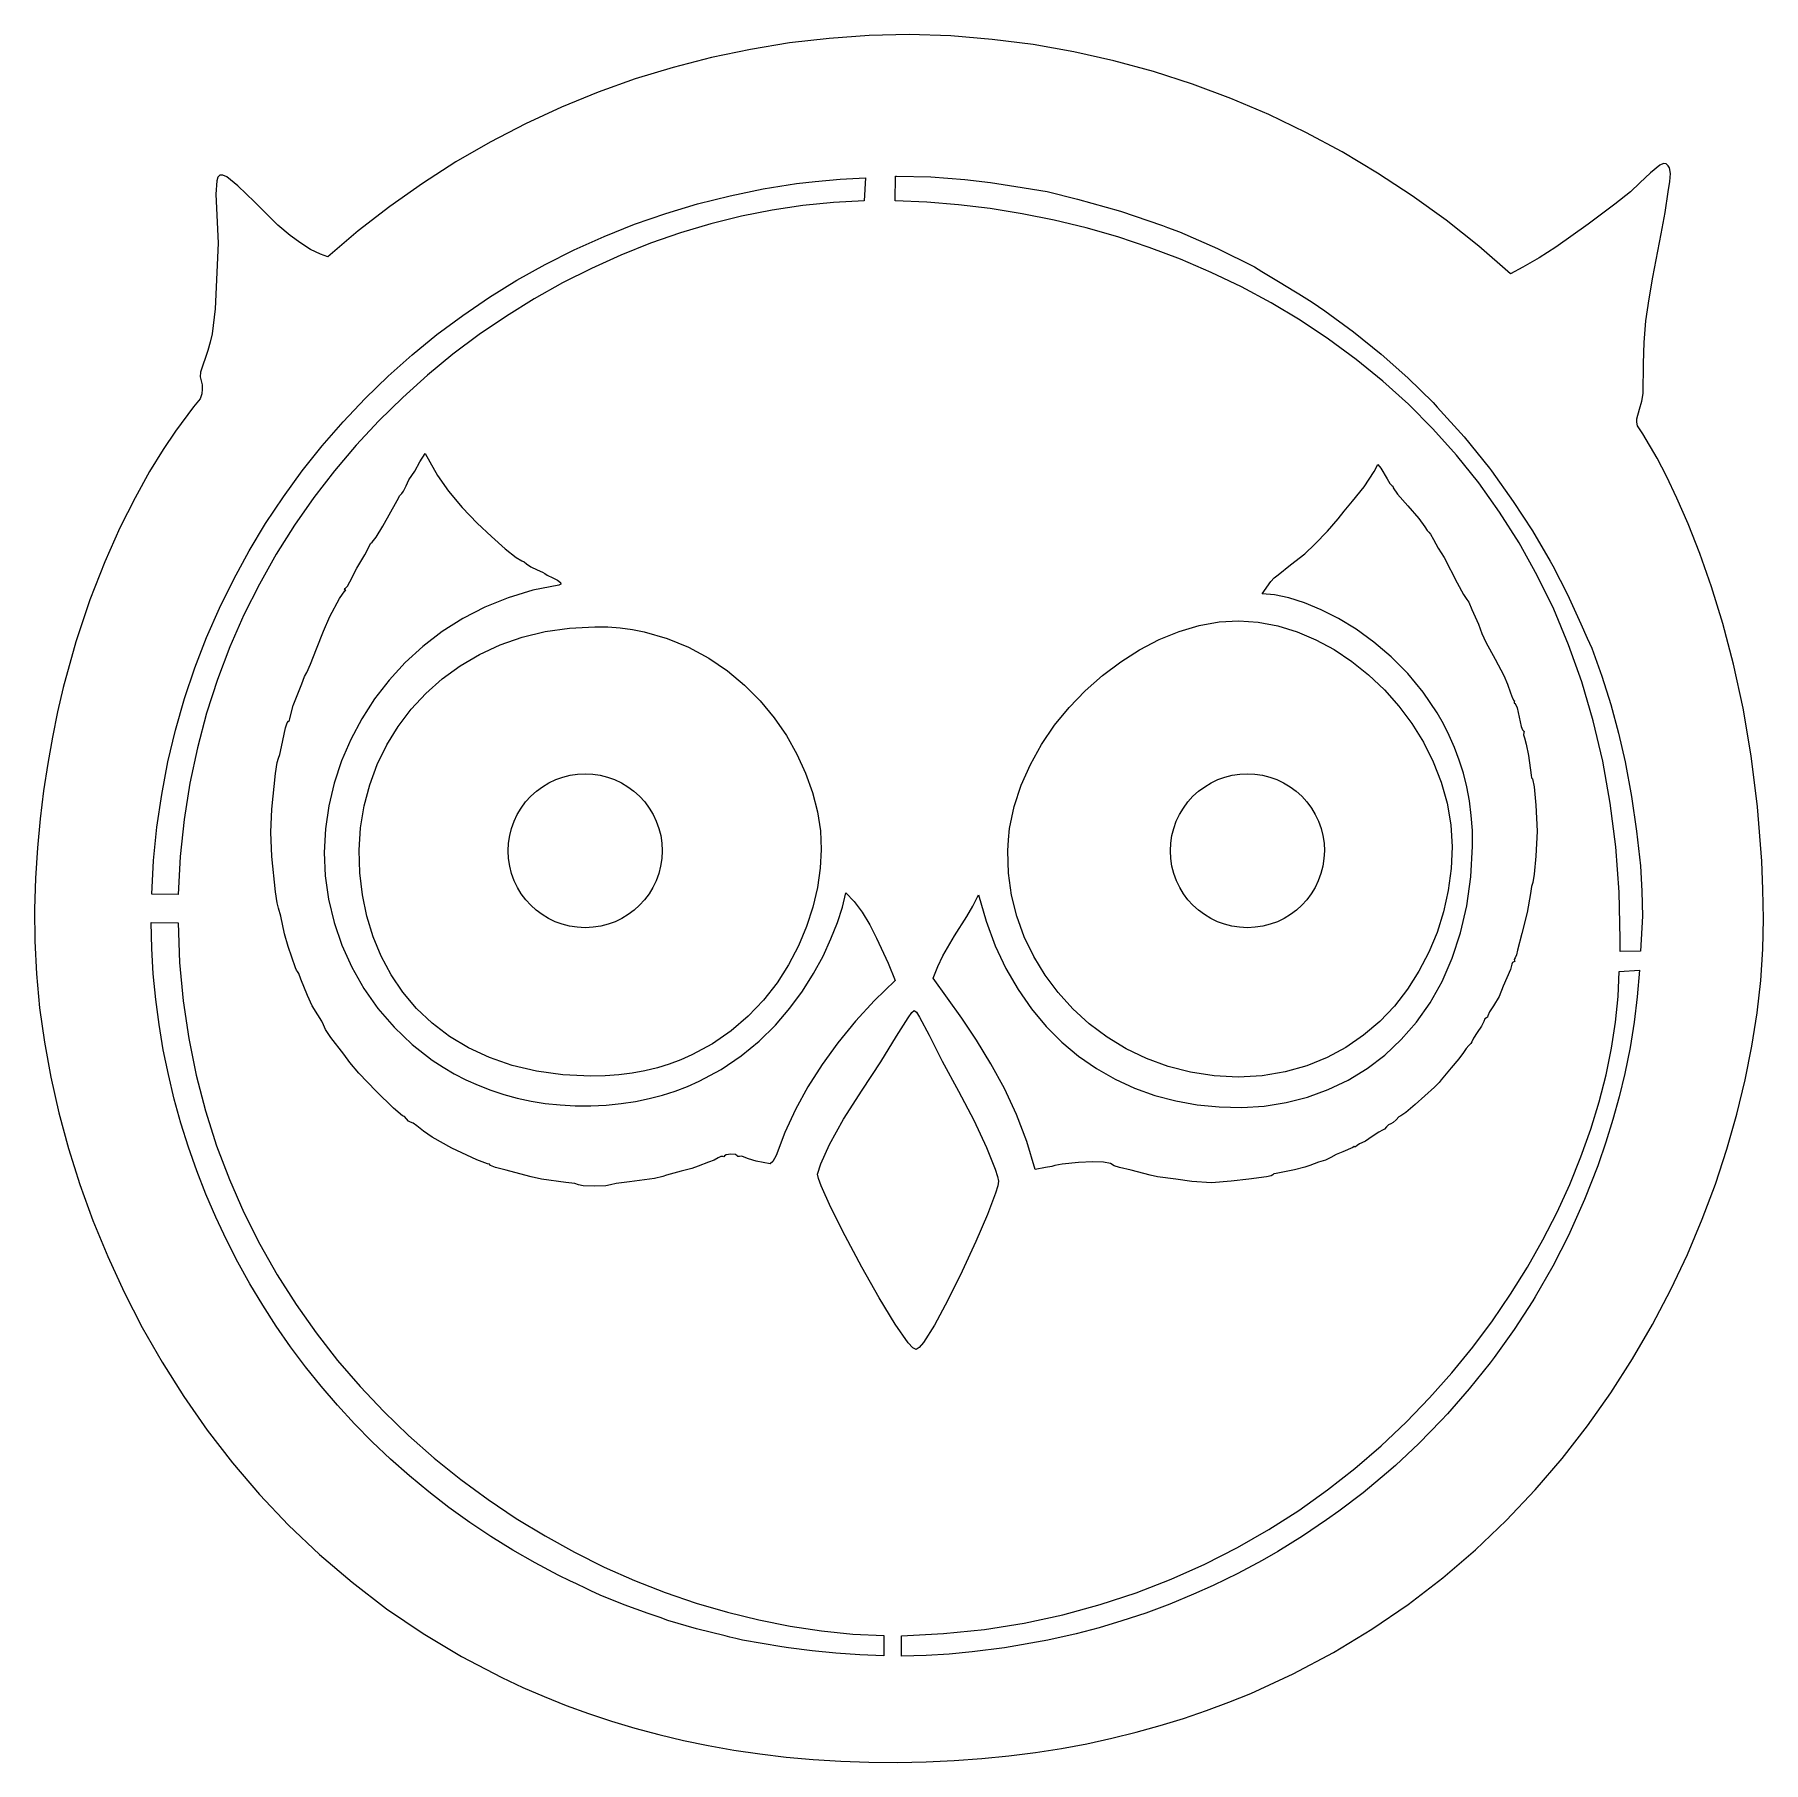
# Model space of a CAD drawing. Extents: x -361 to 19, y -168 to 213.
import ezdxf

# ---------------------------------------------------------------- set-up
doc = ezdxf.new("R2010")
doc.units = 0

msp = doc.modelspace()

# ---------------------------------------------------------------- linework, layer by layer
at = {"layer": 'Layer 1', "color": 4}
for p, q in [((-203.675264, 209.368067), (-212.217684, 207.575062)), ((-195.042931, 210.774051), (-203.675264, 209.368067)), ((-186.333365, 211.788164), (-195.042931, 210.774051)), ((-177.559248, 212.405554), (-186.333365, 211.788164)), ((-168.733258, 212.621371), (-177.559248, 212.405554)), ((-159.575361, 212.308867), (-168.733258, 212.621371)), ((-150.485121, 211.572359), (-159.575361, 212.308867)), ((-141.473499, 210.41761), (-150.485121, 211.572359)), ((-132.551456, 208.850384), (-141.473499, 210.41761)), ((-220.657511, 205.399889), (-228.982065, 202.847396)), ((-212.217684, 207.575062), (-220.657511, 205.399889)), ((-123.729951, 206.876443), (-132.551456, 208.850384)), ((-115.019946, 204.501552), (-123.729951, 206.876443)), ((-228.982065, 202.847396), (-237.178665, 199.922437)), ((-106.432401, 201.731472), (-115.019946, 204.501552)), ((-97.978276, 198.571969), (-106.432401, 201.731472)), ((-237.178665, 199.922437), (-245.234631, 196.629861)), ((-89.668533, 195.028805), (-97.978276, 198.571969)), ((-245.234631, 196.629861), (-253.137282, 192.97452)), ((-81.514132, 191.107743), (-89.668533, 195.028805)), ((-253.137282, 192.97452), (-260.873938, 188.961264)), ((-73.526032, 186.814547), (-81.514132, 191.107743)), ((-260.873938, 188.961264), (-268.43192, 184.594945)), ((-65.715196, 182.15498), (-73.526032, 186.814547)), ((-268.43192, 184.594945), (-275.798545, 179.880413)), ((-3.649713, 183.867181), (-5.733035, 182.189571)), ((-2.824908, 184.238899), (-3.649713, 183.867181)), ((-2.216855, 184.158879), (-2.824908, 184.238899)), ((-1.804688, 183.777772), (-2.216855, 184.158879)), ((-1.522601, 183.308636), (-1.804688, 183.777772)), ((-1.295545, 182.059663), (-1.522601, 183.308636)), ((-321.058219, 180.41636), (-321.221398, 177.528504)), ((-320.783129, 181.244445), (-321.058219, 180.41636)), ((-320.34299, 181.665627), (-320.783129, 181.244445)), ((-319.710765, 181.682649), (-320.34299, 181.665627)), ((-318.859415, 181.298254), (-319.710765, 181.682649)), ((-316.391199, 179.336189), (-318.859415, 181.298254)), ((-312.722044, 175.801382), (-316.391199, 179.336189)), ((-275.798545, 179.880413), (-282.961135, 174.822521)), ((-200.881066, 178.66279), (-193.496621, 179.830123)), ((-193.496621, 179.830123), (-193.493799, 179.830123)), ((-193.493799, 179.830123), (-189.434653, 180.319053)), ((-189.434653, 180.319053), (-183.909794, 180.798566)), ((-183.909794, 180.798566), (-178.371768, 181.092407)), ((-178.371825, 181.092407), (-178.616003, 176.022881)), ((-178.371768, 181.092407), (-178.371825, 181.092407)), ((-171.815069, 176.021777), (-171.747251, 181.48322)), ((-171.747251, 181.48322), (-171.526779, 181.486522)), ((-171.526835, 181.489833), (-163.995753, 181.287634)), ((-171.526779, 181.489824), (-171.526835, 181.489833)), ((-171.526779, 181.486522), (-171.526779, 181.489824)), ((-163.995753, 181.287634), (-156.481963, 180.742387)), ((-156.481963, 180.742387), (-156.479141, 180.742387)), ((-156.479141, 180.742387), (-150.858435, 180.063734)), ((-150.858435, 180.063734), (-145.264674, 179.192919)), ((-145.264674, 179.192919), (-138.407549, 178.109231)), ((-58.092583, 177.134805), (-65.715196, 182.15498)), ((-8.033747, 179.968132), (-10.118772, 178.044946)), ((-5.733035, 182.189571), (-8.033747, 179.968132)), ((-1.818052, 177.992622), (-1.429443, 180.318733)), ((-1.429443, 180.318733), (-1.295545, 182.059663)), ((-321.221398, 177.528504), (-320.756788, 166.749236)), ((-307.635656, 170.715779), (-312.722044, 175.801382)), ((-222.28174, 173.291434), (-215.280594, 175.385763)), ((-215.280594, 175.385763), (-208.144713, 177.178776)), ((-208.144713, 177.178776), (-200.881066, 178.66279)), ((-192.125519, 175.013581), (-198.887166, 174.002142)), ((-185.363617, 175.689008), (-192.125519, 175.013581)), ((-178.616003, 176.022881), (-185.363617, 175.689008)), ((-164.898915, 175.738383), (-171.815069, 176.021777)), ((-157.927253, 175.177137), (-164.898915, 175.738383)), ((-150.918103, 174.334902), (-157.927253, 175.177137)), ((-138.407549, 178.109231), (-131.698704, 176.408732)), ((-131.698704, 176.408732), (-122.29459, 173.779104)), ((-50.669154, 171.759786), (-58.092583, 177.134805)), ((-13.553228, 175.318609), (-19.41469, 170.884378)), ((-10.118772, 178.044946), (-13.553228, 175.318609)), ((-2.488794, 173.456812), (-1.818052, 177.992622)), ((-282.961135, 174.822521), (-289.907009, 169.426117)), ((-229.141181, 170.90347), (-222.28174, 173.291434)), ((-205.634015, 172.660236), (-212.351523, 170.993405)), ((-198.887166, 174.002142), (-205.634015, 172.660236)), ((-143.889485, 173.208542), (-150.918103, 174.334902)), ((-136.859421, 171.794921), (-143.889485, 173.208542)), ((-129.845931, 170.090904), (-136.859421, 171.794921)), ((-122.29459, 173.779104), (-113.064869, 170.598372)), ((-43.455869, 166.035686), (-50.669154, 171.759786)), ((-3.328209, 168.804343), (-2.488794, 173.456812)), ((-304.911903, 168.445931), (-307.635656, 170.715779)), ((-302.562112, 166.708266), (-304.911903, 168.445931)), ((-289.907009, 169.426117), (-296.623486, 163.696055)), ((-242.407072, 165.277366), (-235.851948, 168.229553)), ((-235.851948, 168.229553), (-229.141181, 170.90347)), ((-219.025148, 169.007193), (-225.640345, 166.707143)), ((-212.351523, 170.993405), (-219.025148, 169.007193)), ((-122.867035, 168.093354), (-129.845931, 170.090904)), ((-115.940755, 165.799135), (-122.867035, 168.093354)), ((-113.064869, 170.598372), (-111.955848, 170.196535)), ((-111.955848, 170.196535), (-109.287409, 169.229704)), ((-109.287409, 169.229704), (-100.922162, 165.587639)), ((-19.41469, 170.884378), (-26.538769, 165.879336)), ((-5.177184, 159.277139), (-3.328209, 168.804343)), ((-320.756788, 166.749236), (-321.402258, 152.278179)), ((-300.392925, 165.371286), (-302.562112, 166.708266)), ((-298.210986, 164.303493), (-300.392925, 165.371286)), ((-296.623486, 163.696055), (-298.210986, 164.303493)), ((-248.799585, 162.05459), (-242.407072, 165.277366)), ((-232.182573, 164.098798), (-238.637289, 161.187702)), ((-225.640345, 166.707143), (-232.182573, 164.098798)), ((-109.085111, 163.205112), (-115.940755, 165.799135)), ((-100.922162, 165.587639), (-92.774107, 161.488986)), ((-36.46369, 159.968269), (-43.455869, 166.035686)), ((-30.210417, 163.518099), (-33.761073, 161.440566)), ((-26.538769, 165.879336), (-30.210417, 163.518099)), ((-255.022516, 158.568907), (-248.799585, 162.05459)), ((-238.637289, 161.187702), (-244.989949, 157.979398)), ((-102.318124, 160.308147), (-109.085111, 163.205112)), ((-95.657814, 157.105106), (-102.318124, 160.308147)), ((-92.774107, 161.488986), (-91.155167, 160.503416)), ((-91.155167, 160.503416), (-87.136803, 158.057672)), ((-33.761073, 161.440566), (-36.46369, 159.968269)), ((-261.068897, 154.827999), (-255.022516, 158.568907)), ((-244.989949, 157.979398), (-251.226011, 154.47943)), ((-89.122202, 153.592852), (-95.657814, 157.105106)), ((-87.136803, 158.057672), (-84.140957, 156.234251)), ((-84.140957, 156.234251), (-83.029171, 155.557911)), ((-6.018808, 154.466257), (-5.177184, 159.277139)), ((-321.402258, 152.278179), (-322.042353, 146.768008)), ((-266.931759, 150.839548), (-261.068897, 154.827999)), ((-251.226011, 154.47943), (-257.330931, 150.69334)), ((-82.72931, 149.768249), (-89.122202, 153.592852)), ((-83.029171, 155.557911), (-80.083477, 153.764807)), ((-80.083477, 153.764807), (-77.357718, 151.880203)), ((-6.693233, 149.666423), (-6.018808, 154.466257)), ((-272.604133, 146.611236), (-266.931759, 150.839548)), ((-257.330931, 150.69334), (-263.290167, 146.626673)), ((-76.497157, 145.628162), (-82.72931, 149.768249)), ((-77.357718, 151.880203), (-71.023658, 147.256847)), ((-7.11649, 144.909564), (-6.693233, 149.666423)), ((-322.454977, 144.915595), (-323.025601, 143.121942)), ((-322.042353, 146.768008), (-322.454977, 144.915595)), ((-278.079049, 142.150744), (-272.604133, 146.611236)), ((-263.290167, 146.626673), (-269.089176, 142.28497)), ((-70.443764, 141.169453), (-76.497157, 145.628162)), ((-71.023658, 147.256847), (-64.923458, 142.34043)), ((-7.204612, 140.227606), (-7.11649, 144.909564)), ((-323.025601, 143.121942), (-324.615986, 138.321626)), ((-283.349538, 137.465756), (-278.079049, 142.150744)), ((-269.089176, 142.28497), (-274.713415, 137.673777)), ((-64.587152, 136.388987), (-70.443764, 141.169453)), ((-64.923458, 142.34043), (-59.067416, 137.13967)), ((-324.615986, 138.321626), (-324.688007, 137.340674)), ((-324.688007, 137.340674), (-324.464821, 136.437362)), ((-288.408632, 132.563952), (-283.349538, 137.465756)), ((-274.713415, 137.673777), (-280.14834, 132.798635)), ((-59.067416, 137.13967), (-53.465829, 131.66329)), ((-7.324366, 133.656912), (-7.204612, 140.227606)), ((-324.356367, 133.620121), (-324.654982, 132.518226)), ((-324.464821, 136.437362), (-324.272597, 135.546573)), ((-324.232676, 134.618531), (-324.356367, 133.620121)), ((-324.272597, 135.546573), (-324.232676, 134.618531)), ((-58.945342, 131.283629), (-64.587152, 136.388987)), ((-7.589644, 131.935685), (-7.324366, 133.656912)), ((-326.161523, 130.724037), (-330.145762, 125.364275)), ((-324.654982, 132.518226), (-326.161523, 130.724037)), ((-293.249361, 127.453015), (-288.408632, 132.563952)), ((-280.14834, 132.798635), (-285.37941, 127.665089)), ((-53.536355, 125.850241), (-58.945342, 131.283629)), ((-53.465829, 131.66329), (-52.588287, 130.671646)), ((-52.588287, 130.671646), (-46.665212, 124.092686)), ((-8.678789, 128.120513), (-8.081618, 130.236262)), ((-8.081618, 130.236262), (-7.589644, 131.935685)), ((-297.864755, 122.140627), (-293.249361, 127.453015)), ((-285.37941, 127.665089), (-290.392081, 122.278681)), ((-48.37821, 120.085689), (-53.536355, 125.850241)), ((-8.717328, 127.336677), (-8.678789, 128.120513)), ((-8.543531, 126.56187), (-8.717328, 127.336677)), ((-7.367566, 124.760589), (-8.543531, 126.56187)), ((-330.145762, 125.364275), (-332.816057, 121.357995)), ((-302.247847, 116.634469), (-297.864755, 122.140627)), ((-290.392081, 122.278681), (-295.17181, 116.644956)), ((-46.665212, 124.092686), (-41.109801, 117.204905)), ((-4.264474, 119.417316), (-7.367566, 124.760589)), ((-332.816057, 121.357995), (-335.804624, 116.473152)), ((-277.475936, 116.58204), (-276.389737, 118.638872)), ((-276.389737, 118.638872), (-275.171309, 120.472502)), ((-275.171309, 120.472502), (-275.171281, 120.472502)), ((-275.171281, 120.472502), (-274.200041, 118.594511)), ((-274.200041, 118.594511), (-272.497986, 115.630702)), ((-66.496621, 116.518597), (-65.66209, 118.034412)), ((-65.66209, 118.034412), (-65.660961, 118.035598)), ((-65.66209, 118.034412), (-65.66209, 118.034412)), ((-65.660961, 118.035598), (-65.016055, 117.22531)), ((-43.48893, 113.986835), (-48.37821, 120.085689)), ((-2.189382, 115.445823), (-4.264474, 119.417316)), ((-335.804624, 116.473152), (-339.011079, 110.71402)), ((-306.391667, 110.942224), (-302.247847, 116.634469)), ((-295.17181, 116.644956), (-299.704054, 110.769456)), ((-279.412912, 113.328752), (-278.777121, 114.697332)), ((-278.777121, 114.697332), (-278.13024, 115.635044)), ((-278.13024, 115.635044), (-277.475936, 116.58204)), ((-272.497986, 115.630702), (-270.038474, 112.202992)), ((-68.693545, 113.108657), (-66.496621, 116.518597)), ((-65.016055, 117.22531), (-63.640222, 114.916252)), ((-63.640222, 114.916252), (-63.031663, 113.857365)), ((-41.109801, 117.204905), (-40.697475, 116.632728)), ((-40.697475, 116.632728), (-35.866084, 109.925547)), ((0.128541, 110.622903), (-2.189382, 115.445823)), ((-339.011079, 110.71402), (-342.335037, 104.084877)), ((-310.289245, 105.071573), (-306.391667, 110.942224)), ((-299.704054, 110.769456), (-303.97427, 104.657724)), ((-281.354846, 110.153752), (-280.749706, 111.212639)), ((-280.749706, 111.212639), (-280.329598, 111.653058)), ((-280.329598, 111.653058), (-279.941274, 112.145295)), ((-279.941274, 112.145295), (-279.412912, 113.328752)), ((-270.038474, 112.202992), (-267.051398, 108.607806)), ((-71.260758, 109.962434), (-68.693545, 113.108657)), ((-63.031663, 113.857365), (-62.595125, 113.416946)), ((-62.595125, 113.416946), (-62.373545, 113.270674)), ((-62.373545, 113.270674), (-62.281463, 112.919191)), ((-62.281463, 112.919191), (-61.338418, 111.548184)), ((-61.338418, 111.548184), (-59.071185, 108.950441)), ((-38.886534, 107.550544), (-43.48893, 113.986835)), ((2.609645, 104.959911), (0.128541, 110.622903)), ((-284.516732, 104.448831), (-281.354846, 110.153752)), ((-267.051398, 108.607806), (-263.766653, 105.14157)), ((-74.359641, 106.08772), (-73.037347, 107.800019)), ((-73.037347, 107.800019), (-71.260758, 109.962434)), ((-59.071185, 108.950441), (-56.639845, 106.162202)), ((-34.589043, 100.773681), (-38.886534, 107.550544)), ((-35.866084, 109.925547), (-31.6718, 103.440292)), ((-342.335037, 104.084877), (-345.676114, 96.589998)), ((-313.933613, 99.030199), (-310.289245, 105.071573)), ((-303.97427, 104.657724), (-307.967916, 98.315305)), ((-286.010978, 102.085311), (-284.516732, 104.448831)), ((-263.766653, 105.14157), (-260.63962, 102.184762)), ((-79.492221, 100.542159), (-76.773169, 103.385456)), ((-76.773169, 103.385456), (-74.359641, 106.08772)), ((-56.639845, 106.162202), (-55.301995, 104.332919)), ((-55.301995, 104.332919), (-54.831798, 103.523181)), ((-54.831798, 103.523181), (-54.486739, 103.186391)), ((-54.486739, 103.186391), (-54.070518, 102.694153)), ((-54.070518, 102.694153), (-53.429507, 101.510696)), ((-31.6718, 103.440292), (-27.791312, 96.765299)), ((5.174278, 98.468205), (2.609645, 104.959911)), ((-317.317801, 92.825783), (-313.933613, 99.030199)), ((-288.448976, 98.189618), (-287.353728, 100.28921)), ((-287.353728, 100.28921), (-287.219005, 100.649326)), ((-287.219005, 100.649326), (-286.895117, 100.963891)), ((-286.895117, 100.963891), (-286.010978, 102.085311)), ((-260.63962, 102.184762), (-257.608977, 99.514204)), ((-257.608977, 99.514204), (-255.207158, 97.581034)), ((-81.73109, 98.40676), (-79.492221, 100.542159)), ((-53.429507, 101.510696), (-52.367307, 99.65421)), ((-52.367307, 99.65421), (-51.071036, 97.549768)), ((-30.614478, 93.653108), (-34.589043, 100.773681)), ((-345.676114, 96.589998), (-348.933925, 88.233661)), ((-307.967916, 98.315305), (-311.670448, 91.74774)), ((-291.779424, 92.25028), (-290.2296, 95.218531)), ((-290.2296, 95.218531), (-288.448976, 98.189618)), ((-255.207158, 97.581034), (-253.966599, 96.836391)), ((-253.966599, 96.836391), (-253.461629, 96.644014)), ((-253.461629, 96.644014), (-252.882894, 96.181551)), ((-252.882894, 96.181551), (-251.945203, 95.53469)), ((-251.945203, 95.53469), (-250.576602, 94.898879)), ((-87.586665, 93.777102), (-84.856503, 95.937316)), ((-84.856503, 95.937316), (-81.73109, 98.40676)), ((-51.071036, 97.549768), (-48.185253, 91.985696)), ((-27.791312, 96.765299), (-27.202089, 95.744981)), ((-27.202089, 95.744981), (-23.980504, 89.430626)), ((7.742791, 91.159141), (5.174278, 98.468205)), ((-320.434841, 86.466007), (-317.317801, 92.825783)), ((-311.670448, 91.74774), (-315.067323, 84.960575)), ((-292.772733, 90.755941), (-292.315448, 91.301921)), ((-292.315448, 91.301921), (-291.779424, 92.25028)), ((-245.814102, 91.525985), (-251.499299, 90.366111)), ((-250.576602, 94.898879), (-249.393146, 94.388484)), ((-249.393146, 94.388484), (-248.900908, 94.043379)), ((-248.900908, 94.043379), (-248.382765, 93.68212)), ((-248.382765, 93.68212), (-247.137019, 93.132224)), ((-247.137019, 93.132224), (-246.09942, 92.623094)), ((-246.09942, 92.623094), (-245.471467, 92.110887)), ((-245.345561, 91.707788), (-245.814102, 91.525985)), ((-245.471467, 92.110887), (-245.345561, 91.707788)), ((-91.11591, 89.573233), (-89.194178, 92.335483)), ((-89.194178, 92.335483), (-88.444215, 93.094712)), ((-88.444215, 93.094712), (-87.586665, 93.777102)), ((-48.185253, 91.985696), (-46.824283, 89.431913)), ((-26.98086, 86.18569), (-30.614478, 93.653108)), ((-348.933925, 88.233661), (-352.008087, 79.02014)), ((-296.194198, 84.595002), (-294.043058, 88.526428)), ((-294.043058, 88.526428), (-292.837306, 90.216304)), ((-292.953108, 90.569826), (-292.772733, 90.755941)), ((-292.821783, 90.486391), (-292.953108, 90.569826)), ((-292.837306, 90.216304), (-292.659587, 90.409937)), ((-292.659587, 90.409937), (-292.821783, 90.486391)), ((-256.92087, 88.730133), (-262.064992, 86.648191)), ((-251.499299, 90.366111), (-256.92087, 88.730133)), ((-88.384896, 89.342469), (-91.11591, 89.573233)), ((-85.262227, 88.686758), (-88.384896, 89.342469)), ((-81.827218, 87.604644), (-85.262227, 88.686758)), ((-78.159185, 86.094671), (-81.827218, 87.604644)), ((-46.824283, 89.431913), (-46.113234, 88.369724)), ((-46.113234, 88.369724), (-45.683904, 87.722049)), ((-45.683904, 87.722049), (-45.000319, 86.164863)), ((-23.980504, 89.430626), (-21.038383, 82.983259)), ((10.235533, 83.044075), (7.742791, 91.159141)), ((-323.277763, 79.958554), (-320.434841, 86.466007)), ((-315.067323, 84.960575), (-318.143999, 77.959351)), ((-297.591066, 81.382277), (-296.194198, 84.595002)), ((-266.917846, 84.150424), (-271.465609, 81.266973)), ((-262.064992, 86.648191), (-266.917846, 84.150424)), ((-100.593065, 83.410642), (-96.261781, 83.670273)), ((-96.261781, 83.670273), (-91.967928, 83.377146)), ((-74.337445, 84.155384), (-78.159185, 86.094671)), ((-70.441314, 81.785328), (-74.337445, 84.155384)), ((-45.000319, 86.164863), (-43.537392, 82.901669)), ((-23.706209, 78.368291), (-26.98086, 86.18569)), ((-325.839598, 73.311104), (-323.277763, 79.958554)), ((-299.077715, 77.498834), (-297.591066, 81.382277)), ((-271.465609, 81.266973), (-275.694463, 78.027978)), ((-258.705958, 78.333516), (-253.876087, 80.02487)), ((-253.876087, 80.02487), (-248.780553, 81.276269)), ((-248.780553, 81.276269), (-243.436458, 82.061791)), ((-243.436458, 82.061791), (-237.860911, 82.355512)), ((-237.860911, 82.355512), (-235.049707, 82.294641)), ((-235.049707, 82.294641), (-232.302784, 82.076975)), ((-232.302784, 82.076975), (-229.621813, 81.708702)), ((-229.621813, 81.708702), (-227.008467, 81.196012)), ((-227.008467, 81.196012), (-221.991337, 79.762132)), ((-113.76293, 79.513365), (-109.389524, 81.299115)), ((-109.389524, 81.299115), (-104.984274, 82.609232)), ((-104.984274, 82.609232), (-100.593065, 83.410642)), ((-91.967928, 83.377146), (-87.683079, 82.563149)), ((-87.683079, 82.563149), (-83.444216, 81.259511)), ((-83.444216, 81.259511), (-79.288321, 79.497458)), ((-66.550107, 78.983046), (-70.441314, 81.785328)), ((-43.537392, 82.901669), (-42.773228, 80.86841)), ((-42.773228, 80.86841), (-41.879834, 78.929854)), ((-21.038383, 82.983259), (-19.609633, 79.814862)), ((12.572854, 74.134365), (10.235533, 83.044075)), ((-352.008087, 79.02014), (-354.798214, 68.953714)), ((-318.143999, 77.959351), (-320.885933, 70.749612)), ((-300.389163, 74.088656), (-299.077715, 77.498834)), ((-275.694463, 78.027978), (-279.590584, 74.463577)), ((-267.500285, 73.73464), (-263.253059, 76.228132)), ((-263.253059, 76.228132), (-258.705958, 78.333516)), ((-221.991337, 79.762132), (-217.26477, 77.824846)), ((-217.26477, 77.824846), (-212.842143, 75.433665)), ((-122.230678, 74.647256), (-118.05861, 77.285054)), ((-118.05861, 77.285054), (-113.76293, 79.513365)), ((-79.288321, 79.497458), (-75.252375, 77.308218)), ((-75.252375, 77.308218), (-71.373361, 74.723018)), ((-62.74314, 75.747084), (-66.550107, 78.983046)), ((-41.879834, 78.929854), (-39.89754, 75.232074)), ((-20.808547, 70.197775), (-23.706209, 78.368291)), ((-19.609633, 79.814862), (-18.630689, 77.63811)), ((-18.630689, 77.63811), (-16.418633, 71.492874)), ((-328.113377, 66.531341), (-325.839598, 73.311104)), ((-301.759274, 71.37973), (-301.260425, 72.295728)), ((-301.260425, 72.295728), (-300.389163, 74.088656)), ((-279.590584, 74.463577), (-283.140154, 70.603912)), ((-271.430531, 70.878963), (-267.500285, 73.73464)), ((-212.842143, 75.433665), (-208.736833, 72.638098)), ((-208.736833, 72.638098), (-204.962215, 69.487656)), ((-126.233252, 71.633042), (-122.230678, 74.647256)), ((-71.373361, 74.723018), (-67.688259, 71.773085)), ((-59.09973, 72.075986), (-62.74314, 75.747084)), ((-39.89754, 75.232074), (-37.974868, 71.598778)), ((14.675103, 64.441366), (12.572854, 74.134365)), ((-354.798214, 68.953714), (-356.055395, 63.601997)), ((-320.885933, 70.749612), (-323.278582, 63.336903)), ((-303.200703, 67.555834), (-302.341901, 69.794336)), ((-302.341901, 69.794336), (-301.759274, 71.37973)), ((-283.140154, 70.603912), (-286.329349, 66.479122)), ((-275.026691, 67.687026), (-271.430531, 70.878963)), ((-204.962215, 69.487656), (-201.531668, 66.031849)), ((-130.020448, 68.275487), (-126.233252, 71.633042)), ((-67.688259, 71.773085), (-64.234053, 68.489648)), ((-64.234053, 68.489648), (-61.047723, 64.903933)), ((-55.699192, 67.968296), (-59.09973, 72.075986)), ((-37.974868, 71.598778), (-37.156001, 69.740828)), ((-37.156001, 69.740828), (-36.496173, 67.820417)), ((-18.305893, 61.671006), (-20.808547, 70.197775)), ((-16.418633, 71.492874), (-14.457116, 65.267103)), ((-330.092131, 59.626946), (-328.113377, 66.531341)), ((-304.992701, 62.129124), (-304.212442, 65.004086)), ((-304.212442, 65.004086), (-303.200703, 67.555834)), ((-286.329349, 66.479122), (-289.144351, 62.119346)), ((-278.271661, 64.18475), (-275.026691, 67.687026)), ((-201.531668, 66.031849), (-198.458567, 62.320187)), ((-133.546382, 64.607663), (-130.020448, 68.275487)), ((-61.047723, 64.903933), (-58.166252, 61.047168)), ((-52.620843, 63.422559), (-55.699192, 67.968296)), ((-36.496173, 67.820417), (-36.073994, 66.636961)), ((-36.073994, 66.636961), (-35.725029, 66.144723)), ((-35.725029, 66.144723), (-35.579745, 66.041094)), ((-35.646741, 65.791945), (-35.702519, 65.542796)), ((-35.702519, 65.542796), (-35.530437, 65.439167)), ((-35.579745, 66.041094), (-35.646741, 65.791945)), ((-35.530437, 65.439167), (-35.299441, 65.195984)), ((-35.299441, 65.195984), (-35.044609, 64.540794)), ((-14.457116, 65.267103), (-12.748351, 58.96834)), ((-356.055395, 63.601997), (-357.203924, 58.038657)), ((-323.278582, 63.336903), (-325.307402, 55.726765)), ((-305.905214, 60.096147), (-305.553271, 61.186576)), ((-305.553271, 61.186576), (-305.27879, 61.558612)), ((-305.27879, 61.558612), (-305.076744, 61.726054)), ((-305.076744, 61.726054), (-304.992701, 62.129124)), ((-289.144351, 62.119346), (-291.571337, 57.554726)), ((-281.148335, 60.398061), (-278.271661, 64.18475)), ((-198.458567, 62.320187), (-195.756289, 58.402181)), ((-136.765169, 60.662643), (-133.546382, 64.607663)), ((-58.166252, 61.047168), (-55.626621, 56.950581)), ((-51.227275, 60.984969), (-52.620843, 63.422559)), ((-49.943998, 58.43732), (-51.227275, 60.984969)), ((-35.044609, 64.540794), (-34.601644, 62.440556)), ((-34.601644, 62.440556), (-34.149485, 60.368925)), ((-16.216268, 52.784847), (-18.305893, 61.671006)), ((16.462631, 53.976437), (14.675103, 64.441366)), ((-357.203924, 58.038657), (-358.231251, 52.264229)), ((-331.76889, 52.605601), (-330.092131, 59.626946)), ((-306.800137, 55.914167), (-305.905214, 60.096147)), ((-291.571337, 57.554726), (-293.596487, 52.815399)), ((-283.639607, 56.35288), (-281.148335, 60.398061)), ((-195.756289, 58.402181), (-193.438211, 54.32734)), ((-139.630927, 56.4735), (-136.765169, 60.662643)), ((-48.780927, 55.779432), (-49.943998, 58.43732)), ((-34.149485, 60.368925), (-33.883114, 59.695856)), ((-33.883114, 59.695856), (-33.646378, 59.441945)), ((-33.646378, 59.441945), (-33.480495, 59.328181)), ((-33.551043, 59.05499), (-33.609075, 58.558815)), ((-33.609075, 58.558815), (-33.413234, 57.908462)), ((-33.480495, 59.328181), (-33.551043, 59.05499)), ((-33.413234, 57.908462), (-33.016947, 56.485005)), ((-12.748351, 58.96834), (-11.294548, 52.604124)), ((-325.307402, 55.726765), (-326.957851, 47.924742)), ((-307.745929, 52.4714), (-307.459944, 53.444723)), ((-307.459944, 53.444723), (-307.168183, 54.242893)), ((-307.168183, 54.242893), (-306.800137, 55.914167)), ((-285.728373, 52.075131), (-283.639607, 56.35288)), ((-193.438211, 54.32734), (-191.51771, 50.145176)), ((-142.097771, 52.073306), (-139.630927, 56.4735)), ((-55.626621, 56.950581), (-53.465813, 52.645398)), ((-47.747974, 53.011123), (-48.780927, 55.779432)), ((-33.016947, 56.485005), (-32.529907, 54.024199)), ((-32.529907, 54.024199), (-31.942574, 49.67827)), ((17.855785, 42.750933), (16.462631, 53.976437)), ((-358.231251, 52.264229), (-359.12483, 46.279246)), ((-333.136687, 45.474988), (-331.76889, 52.605601)), ((-308.918441, 42.232457), (-308.108865, 50.089654)), ((-308.108865, 50.089654), (-307.745929, 52.4714)), ((-293.596487, 52.815399), (-295.20598, 47.931507)), ((-287.397528, 47.590738), (-285.728373, 52.075131)), ((-244.934827, 49.266068), (-243.328975, 49.669639)), ((-243.328975, 49.669639), (-241.683671, 49.915154)), ((-241.683671, 49.915154), (-240.010019, 49.998014)), ((-240.010019, 49.998014), (-238.336367, 49.915154)), ((-238.336367, 49.915154), (-236.691063, 49.669639)), ((-236.691063, 49.669639), (-235.08521, 49.266068)), ((-191.51771, 50.145176), (-190.008161, 45.905197)), ((-144.119818, 47.495136), (-142.097771, 52.073306)), ((-99.283458, 49.266068), (-97.677605, 49.669639)), ((-97.677605, 49.669639), (-96.032301, 49.915154)), ((-96.032301, 49.915154), (-94.358649, 49.998014)), ((-94.358649, 49.998014), (-92.684997, 49.915154)), ((-92.684997, 49.915154), (-91.039693, 49.669639)), ((-91.039693, 49.669639), (-89.433841, 49.266068)), ((-53.465813, 52.645398), (-51.720808, 48.162847)), ((-46.855056, 50.13221), (-47.747974, 53.011123)), ((-46.112087, 47.142512), (-46.855056, 50.13221)), ((-31.942574, 49.67827), (-31.854514, 49.099361)), ((-14.557694, 43.536164), (-16.216268, 52.784847)), ((-11.294548, 52.604124), (-9.854167, 45.010734)), ((-359.12483, 46.279246), (-359.872113, 40.084245)), ((-326.957851, 47.924742), (-328.215386, 39.936378)), ((-295.20598, 47.931507), (-296.385995, 42.933189)), ((-288.629965, 42.925624), (-287.397528, 47.590738)), ((-251.983693, 45.038356), (-250.741652, 46.163215)), ((-250.741652, 46.163215), (-249.404641, 47.153015)), ((-249.404641, 47.153015), (-247.983764, 48.003157)), ((-247.983764, 48.003157), (-246.490125, 48.709041)), ((-246.490125, 48.709041), (-244.934827, 49.266068)), ((-235.08521, 49.266068), (-233.529913, 48.709041)), ((-233.529913, 48.709041), (-232.036274, 48.003157)), ((-232.036274, 48.003157), (-230.615397, 47.153015)), ((-230.615397, 47.153015), (-229.278386, 46.163215)), ((-229.278386, 46.163215), (-228.036344, 45.038356)), ((-190.008161, 45.905197), (-188.922942, 41.656916)), ((-145.651184, 42.772061), (-144.119818, 47.495136)), ((-106.332324, 45.038356), (-105.090282, 46.163215)), ((-105.090282, 46.163215), (-103.753271, 47.153015)), ((-103.753271, 47.153015), (-102.332394, 48.003157)), ((-102.332394, 48.003157), (-100.838755, 48.709041)), ((-100.838755, 48.709041), (-99.283458, 49.266068)), ((-89.433841, 49.266068), (-87.878543, 48.709041)), ((-87.878543, 48.709041), (-86.384904, 48.003157)), ((-86.384904, 48.003157), (-84.964027, 47.153015)), ((-84.964027, 47.153015), (-83.627016, 46.163215)), ((-83.627016, 46.163215), (-82.384974, 45.038356)), ((-51.720808, 48.162847), (-50.428589, 43.534156)), ((-45.52898, 44.041846), (-46.112087, 47.142512)), ((-31.854514, 49.099361), (-31.642713, 48.858612)), ((-31.642713, 48.858612), (-31.302773, 47.154695)), ((-31.302773, 47.154695), (-30.906847, 43.058183)), ((-334.18855, 38.242789), (-333.136687, 45.474988)), ((-309.168151, 37.125304), (-308.918441, 42.232457)), ((-296.385995, 42.933189), (-297.12271, 37.850585)), ((-289.408579, 38.105711), (-288.629965, 42.925624)), ((-254.948495, 41.038426), (-254.098353, 42.459303)), ((-254.098353, 42.459303), (-253.108553, 43.796314)), ((-253.108553, 43.796314), (-251.983693, 45.038356)), ((-228.036344, 45.038356), (-226.911484, 43.796314)), ((-226.911484, 43.796314), (-225.921684, 42.459303)), ((-225.921684, 42.459303), (-225.071543, 41.038426)), ((-146.645985, 37.937155), (-145.651184, 42.772061)), ((-109.297125, 41.038426), (-108.446984, 42.459303)), ((-108.446984, 42.459303), (-107.457183, 43.796314)), ((-107.457183, 43.796314), (-106.332324, 45.038356)), ((-82.384974, 45.038356), (-81.260115, 43.796314)), ((-81.260115, 43.796314), (-80.270315, 42.459303)), ((-80.270315, 42.459303), (-79.420173, 41.038426)), ((-50.428589, 43.534156), (-49.626138, 38.790551)), ((-45.115652, 40.830032), (-45.52898, 44.041846)), ((-30.906847, 43.058183), (-30.647732, 37.34016)), ((-13.34819, 33.921819), (-14.557694, 43.536164)), ((-9.854167, 45.010734), (-8.778255, 37.358056)), ((18.774918, 30.776211), (17.855785, 42.750933)), ((-359.872113, 40.084245), (-360.46055, 33.679758)), ((-334.917513, 30.916686), (-334.18855, 38.242789)), ((-328.215386, 39.936378), (-329.065463, 31.767216)), ((-289.716266, 33.156924), (-289.408579, 38.105711)), ((-256.211406, 37.989489), (-255.654379, 39.544787)), ((-255.654379, 39.544787), (-254.948495, 41.038426)), ((-225.071543, 41.038426), (-224.365659, 39.544787)), ((-224.365659, 39.544787), (-223.808632, 37.989489)), ((-188.922942, 41.656916), (-188.275429, 37.449841)), ((-110.560036, 37.989489), (-110.003009, 39.544787)), ((-110.003009, 39.544787), (-109.297125, 41.038426)), ((-79.420173, 41.038426), (-78.714289, 39.544787)), ((-78.714289, 39.544787), (-78.157262, 37.989489)), ((-49.626138, 38.790551), (-49.350436, 33.963261)), ((-44.882015, 37.506886), (-45.115652, 40.830032)), ((-308.924932, 31.825513), (-309.168151, 37.125304)), ((-297.12271, 37.850585), (-297.402306, 32.713835)), ((-256.943352, 33.064681), (-256.860492, 34.738333)), ((-256.860492, 34.738333), (-256.614976, 36.383637)), ((-256.614976, 36.383637), (-256.211406, 37.989489)), ((-223.808632, 37.989489), (-223.405061, 36.383637)), ((-223.405061, 36.383637), (-223.159546, 34.738333)), ((-223.159546, 34.738333), (-223.076685, 33.064681)), ((-188.275429, 37.449841), (-188.078999, 33.333483)), ((-147.058338, 33.02349), (-146.927835, 35.4881)), ((-146.927835, 35.4881), (-146.645985, 37.937155)), ((-111.291982, 33.064681), (-111.209122, 34.738333)), ((-111.209122, 34.738333), (-110.963607, 36.383637)), ((-110.963607, 36.383637), (-110.560036, 37.989489)), ((-78.157262, 37.989489), (-77.753691, 36.383637)), ((-77.753691, 36.383637), (-77.508176, 34.738333)), ((-77.508176, 34.738333), (-77.425316, 33.064681)), ((-44.837985, 34.072227), (-44.882015, 37.506886)), ((-30.647732, 37.34016), (-30.894711, 31.857489)), ((-8.778255, 37.358056), (-7.883074, 29.718216)), ((-360.46055, 33.679758), (-360.877595, 27.066321)), ((-335.316604, 23.50436), (-334.917513, 30.916686)), ((-329.065463, 31.767216), (-329.493541, 23.422799)), ((-308.153985, 24.011073), (-308.924932, 31.825513)), ((-297.402306, 32.713835), (-297.190541, 27.549582)), ((-289.575075, 28.202242), (-289.716266, 33.156924)), ((-256.855927, 31.333346), (-256.943352, 33.064681)), ((-256.599327, 29.652024), (-256.855927, 31.333346)), ((-223.16411, 31.333346), (-223.420711, 29.652024)), ((-223.076685, 33.064681), (-223.16411, 31.333346)), ((-223.076685, 33.064681), (-223.076685, 33.064681)), ((-188.078999, 33.333483), (-188.30517, 29.207852)), ((-188.078999, 33.333483), (-188.078999, 33.333483)), ((-146.898728, 28.121263), (-147.058338, 33.02349)), ((-147.058338, 33.02349), (-147.058338, 33.02349)), ((-111.204557, 31.333346), (-111.291982, 33.064681)), ((-110.947957, 29.652024), (-111.204557, 31.333346)), ((-77.512741, 31.333346), (-77.769341, 29.652024)), ((-77.425316, 33.064681), (-77.512741, 31.333346)), ((-77.425316, 33.064681), (-77.425316, 33.064681)), ((-49.350436, 33.963261), (-49.561492, 29.12369)), ((-45.212024, 27.295852), (-44.837985, 34.072227)), ((-30.894711, 31.857489), (-31.272868, 27.939884)), ((-12.605779, 23.938677), (-13.34819, 33.921819)), ((19.031834, 24.511442), (18.774918, 30.776211)), ((-360.877595, 27.066321), (-361.110699, 20.244469)), ((-297.190541, 27.549582), (-296.469411, 22.394977)), ((-289.019666, 23.365697), (-289.575075, 28.202242)), ((-256.182063, 28.029226), (-256.599327, 29.652024)), ((-255.612647, 26.473464), (-256.182063, 28.029226)), ((-223.837975, 28.029226), (-224.407391, 26.473464)), ((-223.420711, 29.652024), (-223.837975, 28.029226)), ((-188.30517, 29.207852), (-188.91742, 24.974554)), ((-146.224435, 23.318559), (-146.898728, 28.121263)), ((-110.530693, 28.029226), (-110.947957, 29.652024)), ((-109.961277, 26.473464), (-110.530693, 28.029226)), ((-78.186605, 28.029226), (-78.756021, 26.473464)), ((-77.769341, 29.652024), (-78.186605, 28.029226)), ((-49.561492, 29.12369), (-50.18734, 24.345497)), ((-46.09802, 20.930547), (-45.212024, 27.295852)), ((-31.272868, 27.939884), (-31.587059, 26.104445)), ((-7.883074, 29.718216), (-7.590614, 24.186523)), ((-329.493541, 23.422799), (-335.316604, 23.50436)), ((-307.782678, 21.579341), (-308.153985, 24.011073)), ((-288.051847, 18.674791), (-289.019666, 23.365697)), ((-254.89959, 24.993249), (-255.612647, 26.473464)), ((-254.051404, 23.597093), (-254.89959, 24.993249)), ((-253.076602, 22.293509), (-254.051404, 23.597093)), ((-225.968633, 23.597093), (-226.943436, 22.293509)), ((-225.120447, 24.993249), (-225.968633, 23.597093)), ((-224.407391, 26.473464), (-225.120447, 24.993249)), ((-188.91742, 24.974554), (-189.917065, 20.685474)), ((-183.447776, 20.665901), (-182.654998, 23.795924)), ((-182.654998, 23.795924), (-180.835983, 21.934811)), ((-154.734246, 20.905042), (-153.525686, 23.332121)), ((-153.525686, 23.332121), (-151.835881, 17.555999)), ((-145.059765, 18.645286), (-146.224435, 23.318559)), ((-109.24822, 24.993249), (-109.961277, 26.473464)), ((-108.400035, 23.597093), (-109.24822, 24.993249)), ((-107.425232, 22.293509), (-108.400035, 23.597093)), ((-80.317263, 23.597093), (-81.292066, 22.293509)), ((-79.469078, 24.993249), (-80.317263, 23.597093)), ((-78.756021, 26.473464), (-79.469078, 24.993249)), ((-50.18734, 24.345497), (-51.217001, 19.663296)), ((-32.105755, 23.635001), (-32.817548, 19.47064)), ((-31.850207, 25.233525), (-32.105755, 23.635001)), ((-31.587059, 26.104445), (-31.850207, 25.233525)), ((-12.348479, 13.583601), (-12.605779, 23.938677)), ((-7.590614, 24.186523), (-7.48785, 18.648164)), ((19.140377, 18.063628), (19.031834, 24.511442)), ((-361.110699, 20.244469), (-361.079325, 13.204219)), ((-307.463134, 20.460002), (-307.782678, 21.579341)), ((-306.95931, 18.696113), (-307.463134, 20.460002)), ((-296.469411, 22.394977), (-295.24945, 17.295924)), ((-251.983693, 21.091006), (-253.076602, 22.293509)), ((-250.781191, 19.998098), (-251.983693, 21.091006)), ((-249.477606, 19.023295), (-250.781191, 19.998098)), ((-248.081451, 18.17511), (-249.477606, 19.023295)), ((-230.542431, 19.023295), (-231.938587, 18.17511)), ((-229.238846, 19.998098), (-230.542431, 19.023295)), ((-228.036344, 21.091006), (-229.238846, 19.998098)), ((-226.943436, 22.293509), (-228.036344, 21.091006)), ((-189.917065, 20.685474), (-191.305422, 16.392501)), ((-184.542155, 17.26295), (-183.447776, 20.665901)), ((-180.835983, 21.934811), (-179.082789, 19.522774)), ((-179.082789, 19.522774), (-177.428826, 16.757465)), ((-156.034997, 18.634367), (-154.734246, 20.905042)), ((-106.332324, 21.091006), (-107.425232, 22.293509)), ((-105.129821, 19.998098), (-106.332324, 21.091006)), ((-103.826237, 19.023295), (-105.129821, 19.998098)), ((-102.430081, 18.17511), (-103.826237, 19.023295)), ((-84.891062, 19.023295), (-86.287217, 18.17511)), ((-83.587477, 19.998098), (-84.891062, 19.023295)), ((-82.384974, 21.091006), (-83.587477, 19.998098)), ((-81.292066, 22.293509), (-82.384974, 21.091006)), ((-51.217001, 19.663296), (-52.639493, 15.111701)), ((-47.466256, 14.979186), (-46.09802, 20.930547)), ((-32.817548, 19.47064), (-34.009655, 14.878945)), ((-335.496831, 17.264795), (-329.535451, 17.181003)), ((-335.496831, 17.264626), (-335.496831, 17.264795)), ((-335.3438, 11.592781), (-335.496831, 17.264626)), ((-329.535451, 17.181003), (-329.20846, 8.512063)), ((-306.130702, 14.782527), (-306.95931, 18.696113)), ((-295.24945, 17.295924), (-293.541193, 12.298327)), ((-286.673429, 14.157027), (-288.051847, 18.674791)), ((-246.601236, 17.462053), (-248.081451, 18.17511)), ((-245.045474, 16.892637), (-246.601236, 17.462053)), ((-243.422676, 16.475373), (-245.045474, 16.892637)), ((-241.741354, 16.218773), (-243.422676, 16.475373)), ((-240.010019, 16.131348), (-241.741354, 16.218773)), ((-238.278684, 16.218773), (-240.010019, 16.131348)), ((-236.597361, 16.475373), (-238.278684, 16.218773)), ((-234.974563, 16.892637), (-236.597361, 16.475373)), ((-233.418801, 17.462053), (-234.974563, 16.892637)), ((-231.938587, 18.17511), (-233.418801, 17.462053)), ((-191.305422, 16.392501), (-193.083808, 12.147519)), ((-185.951095, 13.651332), (-184.542155, 17.26295)), ((-177.428826, 16.757465), (-175.907502, 13.836539)), ((-158.748053, 14.330276), (-156.034997, 18.634367)), ((-151.835881, 17.555999), (-149.806442, 12.165361)), ((-143.429023, 14.131352), (-145.059765, 18.645286)), ((-100.949866, 17.462053), (-102.430081, 18.17511)), ((-99.394104, 16.892637), (-100.949866, 17.462053)), ((-97.771306, 16.475373), (-99.394104, 16.892637)), ((-96.089984, 16.218773), (-97.771306, 16.475373)), ((-94.358649, 16.131348), (-96.089984, 16.218773)), ((-92.627314, 16.218773), (-94.358649, 16.131348)), ((-90.945992, 16.475373), (-92.627314, 16.218773)), ((-89.323194, 16.892637), (-90.945992, 16.475373)), ((-87.767432, 17.462053), (-89.323194, 16.892637)), ((-86.287217, 18.17511), (-87.767432, 17.462053)), ((-7.48785, 18.648164), (-7.897411, 10.973582)), ((19.007822, 11.396632), (19.140377, 18.063628)), ((19.140377, 18.063628), (19.140377, 18.063628)), ((-361.079325, 13.204219), (-360.708548, 5.954259)), ((-334.994498, 5.956391), (-335.3438, 11.592781)), ((-305.33213, 11.993335), (-306.130702, 14.782527)), ((-303.687847, 7.31903), (-305.33213, 11.993335)), ((-293.541193, 12.298327), (-291.355175, 7.448091)), ((-284.886222, 9.839906), (-286.673429, 14.157027)), ((-193.083808, 12.147519), (-195.253538, 8.002416)), ((-187.687558, 9.895305), (-185.951095, 13.651332)), ((-175.907502, 13.836539), (-173.396405, 8.318447)), ((-161.334828, 9.955933), (-158.748053, 14.330276)), ((-149.806442, 12.165361), (-147.455021, 7.159166)), ((-141.356513, 9.806664), (-143.429023, 14.131352)), ((-52.639493, 15.111701), (-54.443837, 10.725323)), ((-49.287019, 9.444646), (-47.466256, 14.979186)), ((-34.009655, 14.878945), (-34.931279, 11.20125)), ((-12.388724, 10.917928), (-12.348479, 13.583601)), ((-329.20846, 8.512063), (-328.42654, 0.035776)), ((-282.692035, 5.750933), (-284.886222, 9.839906)), ((-195.253538, 8.002416), (-197.81593, 4.009079)), ((-189.764505, 6.05913), (-187.687558, 9.895305)), ((-173.396405, 8.318447), (-171.816762, 4.549724)), ((-162.477728, 7.597444), (-161.334828, 9.955933)), ((-138.866541, 5.701129), (-141.356513, 9.806664)), ((-54.443837, 10.725323), (-56.619053, 6.538776)), ((-51.530594, 4.329801), (-49.287019, 9.444646)), ((-36.175908, 8.124351), (-36.497697, 6.924832)), ((-36.054937, 8.489839), (-36.175908, 8.124351)), ((-35.764145, 8.641946), (-36.054937, 8.489839)), ((-35.541835, 8.710103), (-35.764145, 8.641946)), ((-35.475319, 9.517823), (-35.648554, 9.158847)), ((-35.648554, 9.158847), (-35.585019, 8.874018)), ((-35.585019, 8.874018), (-35.541835, 8.710103)), ((-35.174481, 10.182245), (-35.475319, 9.517823)), ((-34.931279, 11.20125), (-35.174481, 10.182245)), ((-7.897411, 10.973582), (-12.388724, 10.917928)), ((18.545072, 4.492891), (19.007822, 11.396632)), ((-360.708548, 5.954259), (-359.994242, -1.476871)), ((-334.451484, 0.359561), (-334.994498, 5.956391)), ((-303.485695, 6.758441), (-303.687847, 7.31903)), ((-303.264514, 6.52528), (-303.485695, 6.758441)), ((-302.955459, 6.033042), (-303.264514, 6.52528)), ((-302.541884, 4.849585), (-302.955459, 6.033042)), ((-301.053585, 1.18953), (-302.541884, 4.849585)), ((-291.355175, 7.448091), (-288.70193, 2.79112)), ((-280.092678, 1.917608), (-282.692035, 5.750933)), ((-197.81593, 4.009079), (-200.7723, 0.219394)), ((-192.194896, 2.207068), (-189.764505, 6.05913)), ((-171.816762, 4.549724), (-176.36081, 0.12013)), ((-163.465298, 5.047423), (-162.477728, 7.597444)), ((-157.144033, -3.742843), (-163.465298, 5.047423)), ((-147.455021, 7.159166), (-144.799267, 2.53637)), ((-135.983412, 1.844655), (-138.866541, 5.701129)), ((-56.619053, 6.538776), (-59.154161, 2.586674)), ((-54.167266, -0.362474), (-51.530594, 4.329801)), ((-36.497697, 6.924832), (-38.094144, 3.283591)), ((-12.832737, 1.02942), (-12.612583, 6.529682)), ((-12.612583, 6.529682), (-8.149407, 6.819722)), ((-12.612583, 6.529682), (-12.612583, 6.529682)), ((-8.149407, 6.819722), (-8.616044, 0.959282)), ((17.747608, -2.61832), (18.545072, 4.492891)), ((-333.71732, -5.193603), (-334.451484, 0.359561)), ((-328.42654, 0.035776), (-327.206001, -8.242802)), ((-300.053671, -1.0236), (-301.053585, 1.18953)), ((-288.70193, 2.79112), (-285.591993, -1.626683)), ((-277.089962, -1.632565), (-280.092678, 1.917608)), ((-200.7723, 0.219394), (-204.123964, -3.314752)), ((-194.991692, -1.596621), (-192.194896, 2.207068)), ((-176.36081, 0.12013), (-180.561187, -4.459712)), ((-144.799267, 2.53637), (-141.85683, -1.704067)), ((-132.731432, -1.73285), (-135.983412, 1.844655)), ((-59.154161, 2.586674), (-62.038181, -1.096371)), ((-38.99813, 0.989434), (-40.232852, -1.034635)), ((-38.094144, 3.283591), (-38.99813, 0.989434)), ((-13.382748, -4.614675), (-12.832737, 1.02942)), ((-8.616044, 0.959282), (-9.291423, -4.633741)), ((-359.994242, -1.476871), (-358.93228, -9.060629)), ((-298.818949, -3.048234), (-300.053671, -1.0236)), ((-297.946921, -4.434009), (-298.818949, -3.048234)), ((-285.591993, -1.626683), (-282.035899, -5.759413)), ((-273.685695, -4.872085), (-277.089962, -1.632565)), ((-204.123964, -3.314752), (-207.872239, -6.541472)), ((-198.167854, -5.287678), (-194.991692, -1.596621)), ((-171.544005, -7.748504), (-168.989371, -3.664462)), ((-168.989371, -3.664462), (-168.144147, -2.497674)), ((-168.144147, -2.497674), (-167.634144, -2.070673)), ((-167.634144, -2.070673), (-167.156327, -2.446687)), ((-167.156327, -2.446687), (-166.439943, -3.547501)), ((-166.439943, -3.547501), (-164.344833, -7.528396)), ((-153.915759, -8.614378), (-157.144033, -3.742843)), ((-141.85683, -1.704067), (-138.645362, -5.563189)), ((-129.134906, -5.001478), (-132.731432, -1.73285)), ((-62.038181, -1.096371), (-65.260132, -4.475746)), ((-57.167319, -4.629303), (-54.167266, -0.362474)), ((-41.796645, -3.705276), (-42.100945, -3.938437)), ((-41.564271, -3.568165), (-41.796645, -3.705276)), ((-41.467574, -3.238396), (-41.564271, -3.568165)), ((-41.104869, -2.398368), (-41.467574, -3.238396)), ((-40.232852, -1.034635), (-41.104869, -2.398368)), ((16.610909, -9.907727), (17.747608, -2.61832)), ((-332.794567, -10.698997), (-333.71732, -5.193603)), ((-297.584227, -5.245362), (-297.946921, -4.434009)), ((-297.10793, -6.236112), (-297.584227, -5.245362)), ((-295.939415, -8.013363), (-297.10793, -6.236112)), ((-282.035899, -5.759413), (-278.044183, -9.561166)), ((-269.881688, -7.773448), (-273.685695, -4.872085)), ((-207.872239, -6.541472), (-212.018442, -9.40888)), ((-201.736344, -8.801842), (-198.167854, -5.287678)), ((-180.561187, -4.459712), (-184.408138, -9.169481)), ((-164.344833, -7.528396), (-161.455534, -13.223087)), ((-138.645362, -5.563189), (-135.182513, -9.042037)), ((-125.218138, -7.931323), (-129.134906, -5.001478)), ((-68.809035, -7.516838), (-72.67391, -10.185034)), ((-65.260132, -4.475746), (-68.809035, -7.516838)), ((-60.50104, -8.467811), (-57.167319, -4.629303)), ((-43.805277, -6.927661), (-44.645774, -8.192062)), ((-42.892917, -5.539893), (-43.805277, -6.927661)), ((-42.370488, -4.499026), (-42.892917, -5.539893)), ((-42.100945, -3.938437), (-42.370488, -4.499026)), ((-14.260025, -10.382202), (-13.382748, -4.614675)), ((-9.291423, -4.633741), (-10.193397, -10.196258)), ((-358.93228, -9.060629), (-357.518537, -16.768477)), ((-331.685786, -16.152514), (-332.794567, -10.698997)), ((-327.206001, -8.242802), (-325.563154, -16.318616)), ((-293.087975, -11.688524), (-295.939415, -8.013363)), ((-278.044183, -9.561166), (-273.627378, -12.986038)), ((-265.67975, -10.309152), (-269.881688, -7.773448)), ((-261.081692, -12.451695), (-265.67975, -10.309152)), ((-212.018442, -9.40888), (-216.563889, -11.86509)), ((-205.710122, -12.074854), (-201.736344, -8.801842)), ((-184.408138, -9.169481), (-187.891907, -13.988854)), ((-175.015086, -13.385016), (-171.544005, -7.748504)), ((-150.774001, -13.781011), (-153.915759, -8.614378)), ((-135.182513, -9.042037), (-131.485933, -12.141653)), ((-121.005435, -10.492477), (-125.218138, -7.931323)), ((-116.5211, -12.655032), (-121.005435, -10.492477)), ((-72.67391, -10.185034), (-76.843777, -12.44572)), ((-64.138713, -11.875123), (-60.50104, -8.467811)), ((-46.859571, -11.289998), (-47.882747, -12.727917)), ((-46.273589, -10.407225), (-46.859571, -11.289998)), ((-45.648555, -9.770852), (-46.273589, -10.407225)), ((-45.18727, -9.33557), (-45.648555, -9.770852)), ((-44.995352, -8.936293), (-45.18727, -9.33557)), ((-44.645774, -8.192062), (-44.995352, -8.936293)), ((-15.461979, -16.252762), (-14.260025, -10.382202)), ((-10.193397, -10.196258), (-11.339817, -15.965178)), ((15.130456, -17.346054), (16.610909, -9.907727)), ((-291.789302, -13.532874), (-293.087975, -11.688524)), ((-289.791524, -15.876004), (-291.789302, -13.532874)), ((-273.627378, -12.986038), (-271.26286, -14.542799)), ((-271.26286, -14.542799), (-268.79602, -15.988125)), ((-256.089322, -14.173575), (-261.081692, -12.451695)), ((-250.704451, -15.447288), (-256.089322, -14.173575)), ((-224.133521, -14.664904), (-226.85778, -15.336366)), ((-221.509896, -13.858214), (-224.133521, -14.664904)), ((-218.98674, -12.92278), (-221.509896, -13.858214)), ((-216.563889, -11.86509), (-218.98674, -12.92278)), ((-214.925385, -17.640377), (-210.102148, -15.042452)), ((-210.102148, -15.042452), (-205.710122, -12.074854)), ((-187.891907, -13.988854), (-191.002737, -18.897511)), ((-179.119657, -19.636212), (-175.015086, -13.385016)), ((-161.455534, -13.223087), (-157.878766, -19.841303)), ((-147.817467, -19.225868), (-150.774001, -13.781011)), ((-131.485933, -12.141653), (-127.573273, -14.86308)), ((-127.573273, -14.86308), (-123.462183, -17.207359)), ((-111.78944, -14.38908), (-116.5211, -12.655032)), ((-106.83476, -15.664714), (-111.78944, -14.38908)), ((-81.307655, -14.264284), (-86.054565, -15.606112)), ((-76.843777, -12.44572), (-81.307655, -14.264284)), ((-72.207056, -17.384658), (-68.050623, -14.848364)), ((-68.050623, -14.848364), (-64.138713, -11.875123)), ((-49.558321, -14.698706), (-51.720736, -17.34454)), ((-47.882747, -12.727917), (-49.558321, -14.698706)), ((-357.518537, -16.768477), (-355.748885, -24.571875)), ((-330.393538, -21.550049), (-331.685786, -16.152514)), ((-325.563154, -16.318616), (-323.514309, -24.186611)), ((-285.969844, -19.837712), (-289.791524, -15.876004)), ((-268.79602, -15.988125), (-266.228176, -17.316279)), ((-266.228176, -17.316279), (-263.560644, -18.521523)), ((-263.560644, -18.521523), (-260.794741, -19.598119)), ((-244.928889, -16.245333), (-250.704451, -15.447288)), ((-238.764445, -16.540206), (-244.928889, -16.245333)), ((-235.636005, -16.474519), (-238.764445, -16.540206)), ((-232.608857, -16.247659), (-235.636005, -16.474519)), ((-229.682837, -15.866112), (-232.608857, -16.247659)), ((-226.85778, -15.336366), (-229.682837, -15.866112)), ((-220.192792, -19.804368), (-217.502757, -18.780631)), ((-217.502757, -18.780631), (-214.925385, -17.640377)), ((-191.002737, -18.897511), (-193.730874, -23.87513)), ((-123.462183, -17.207359), (-119.170313, -19.175534)), ((-101.681365, -16.452027), (-106.83476, -15.664714)), ((-96.353559, -16.721111), (-101.681365, -16.452027)), ((-91.073527, -16.436592), (-96.353559, -16.721111)), ((-86.054565, -15.606112), (-91.073527, -16.436592)), ((-76.578297, -19.481131), (-72.207056, -17.384658)), ((-53.220041, -18.944711), (-57.451738, -22.737072)), ((-52.170478, -17.936578), (-53.220041, -18.944711)), ((-51.720736, -17.34454), (-52.170478, -17.936578)), ((-16.986021, -22.205954), (-15.461979, -16.252762)), ((-11.339817, -15.965178), (-12.565125, -21.042126)), ((13.301729, -24.904026), (15.130456, -17.346054)), ((-328.920384, -26.887496), (-330.393538, -21.550049)), ((-282.157816, -23.569962), (-285.969844, -19.837712)), ((-260.794741, -19.598119), (-257.931784, -20.540328)), ((-257.931784, -20.540328), (-254.97309, -21.342413)), ((-254.97309, -21.342413), (-251.919975, -21.998635)), ((-251.919975, -21.998635), (-248.773756, -22.503257)), ((-248.773756, -22.503257), (-245.535751, -22.850541)), ((-235.389613, -22.894182), (-232.111962, -22.573511)), ((-232.111962, -22.573511), (-228.955075, -22.096162)), ((-228.955075, -22.096162), (-225.917331, -21.470166)), ((-225.917331, -21.470166), (-222.99711, -20.703558)), ((-222.99711, -20.703558), (-220.192792, -19.804368)), ((-183.197943, -26.006984), (-179.119657, -19.636212)), ((-157.878766, -19.841303), (-154.510809, -26.197618)), ((-145.144862, -24.93207), (-147.817467, -19.225868)), ((-119.170313, -19.175534), (-114.715315, -20.768645)), ((-114.715315, -20.768645), (-110.114839, -21.987735)), ((-110.114839, -21.987735), (-105.386534, -22.833846)), ((-90.68372, -23.102867), (-85.846344, -22.343111)), ((-85.846344, -22.343111), (-81.134631, -21.134907)), ((-81.134631, -21.134907), (-76.578297, -19.481131)), ((-57.451738, -22.737072), (-59.505931, -24.494029)), ((-18.829563, -28.221378), (-16.986021, -22.205954)), ((-12.565125, -21.042126), (-13.953364, -26.076188)), ((-355.748885, -24.571875), (-353.619199, -32.442282)), ((-323.514309, -24.186611), (-321.075773, -31.84173)), ((-280.188995, -25.22472), (-282.157816, -23.569962)), ((-279.75808, -25.431977), (-280.188995, -25.22472)), ((-279.321387, -25.930276), (-279.75808, -25.431977)), ((-278.870914, -26.428574), (-279.321387, -25.930276)), ((-278.406366, -26.635831), (-278.870914, -26.428574)), ((-245.535751, -22.850541), (-242.207276, -23.034749)), ((-242.207276, -23.034749), (-238.789647, -23.050142)), ((-238.789647, -23.050142), (-235.389613, -22.894182)), ((-193.730874, -23.87513), (-196.06656, -28.90139)), ((-186.251882, -31.586401), (-183.197943, -26.006984)), ((-154.510809, -26.197618), (-151.729496, -32.189273)), ((-142.854894, -30.882742), (-145.144862, -24.93207)), ((-105.386534, -22.833846), (-100.548053, -23.308021)), ((-100.548053, -23.308021), (-95.617044, -23.411301)), ((-95.617044, -23.411301), (-90.68372, -23.102867)), ((-61.638759, -26.106665), (-62.275822, -26.729543)), ((-61.040462, -25.483797), (-61.638759, -26.106665)), ((-60.576023, -25.22472), (-61.040462, -25.483797)), ((-59.505931, -24.494029), (-60.576023, -25.22472)), ((-13.953364, -26.076188), (-15.503401, -31.063498)), ((11.120209, -32.552367), (13.301729, -24.904026)), ((-327.268885, -32.16075), (-328.920384, -26.887496)), ((-277.813403, -26.868993), (-278.406366, -26.635831)), ((-277.054239, -27.429581), (-277.813403, -26.868993)), ((-275.585824, -28.598243), (-277.054239, -27.429581)), ((-273.653063, -29.91059), (-275.585824, -28.598243)), ((-269.362019, -32.347529), (-273.653063, -29.91059)), ((-196.06656, -28.90139), (-198.000041, -33.95597)), ((-66.910585, -29.810831), (-68.361952, -30.807429)), ((-65.46409, -28.814234), (-66.910585, -29.810831)), ((-64.623597, -28.39972), (-65.46409, -28.814234)), ((-64.205443, -28.192463), (-64.623597, -28.39972)), ((-63.774165, -27.694165), (-64.205443, -28.192463)), ((-63.316083, -27.195866), (-63.774165, -27.694165)), ((-62.833236, -26.988609), (-63.316083, -27.195866)), ((-62.275822, -26.729543), (-62.833236, -26.988609)), ((-20.990016, -34.278633), (-18.829563, -28.221378)), ((-353.619199, -32.442282), (-351.125351, -40.351158)), ((-325.441602, -37.365705), (-327.268885, -32.16075)), ((-321.075773, -31.84173), (-318.263859, -39.27892)), ((-263.826113, -34.961246), (-269.362019, -32.347529)), ((-210.204332, -34.199387), (-210.734783, -34.506078)), ((-209.764644, -34.207317), (-210.204332, -34.199387)), ((-209.499888, -34.261063), (-209.764644, -34.207317)), ((-209.389797, -34.065106), (-209.499888, -34.261063)), ((-208.975283, -33.8012), (-209.389797, -34.065106)), ((-207.978685, -33.691387), (-208.975283, -33.8012)), ((-206.982088, -33.791784), (-207.978685, -33.691387)), ((-206.567574, -34.03313), (-206.982088, -33.791784)), ((-206.410856, -34.214475), (-206.567574, -34.03313)), ((-206.034005, -34.170374), (-206.410856, -34.214475)), ((-205.527875, -34.132849), (-206.034005, -34.170374)), ((-205.060564, -34.330253), (-205.527875, -34.132849)), ((-198.000041, -33.95597), (-198.765439, -35.264007)), ((-188.181389, -35.809452), (-186.251882, -31.586401)), ((-151.729496, -32.189273), (-149.830855, -36.953474)), ((-141.046271, -37.061007), (-142.854894, -30.882742)), ((-74.863346, -33.773806), (-76.012788, -34.390875)), ((-73.375788, -33.174328), (-74.863346, -33.773806)), ((-71.197371, -32.214687), (-73.375788, -33.174328)), ((-70.880019, -32.023023), (-71.197371, -32.214687)), ((-70.74813, -32.086248), (-70.880019, -32.023023)), ((-70.585217, -32.096239), (-70.74813, -32.086248)), ((-70.19362, -31.776453), (-70.585217, -32.096239)), ((-69.677248, -31.384855), (-70.19362, -31.776453)), ((-69.214111, -31.221942), (-69.677248, -31.384855)), ((-68.361952, -30.807429), (-69.214111, -31.221942)), ((-15.503401, -31.063498), (-17.214103, -36.00019)), ((8.581376, -40.261803), (11.120209, -32.552367)), ((-323.441096, -42.498256), (-325.441602, -37.365705)), ((-261.491772, -35.808054), (-263.826113, -34.961246)), ((-261.077467, -35.910955), (-261.491772, -35.808054)), ((-260.836368, -36.158066), (-261.077467, -35.910955)), ((-259.768954, -36.615047), (-260.836368, -36.158066)), ((-257.367574, -37.223031), (-259.768954, -36.615047)), ((-253.31063, -38.284102), (-257.367574, -37.223031)), ((-218.914797, -37.436335), (-222.089797, -38.276397)), ((-216.580364, -36.855578), (-218.914797, -37.436335)), ((-215.178682, -36.338321), (-216.580364, -36.855578)), ((-212.885627, -35.451409), (-215.178682, -36.338321)), ((-211.612117, -35.002778), (-212.885627, -35.451409)), ((-210.734783, -34.506078), (-211.612117, -35.002778)), ((-204.121403, -34.710404), (-205.060564, -34.330253)), ((-202.400369, -35.201816), (-204.121403, -34.710404)), ((-199.35547, -35.808054), (-202.400369, -35.201816)), ((-198.765439, -35.264007), (-199.35547, -35.808054)), ((-188.88638, -38.111128), (-188.181389, -35.809452)), ((-149.830855, -36.953474), (-149.305045, -38.605655)), ((-138.749913, -36.651475), (-141.046271, -37.061007)), ((-137.386977, -36.403998), (-138.749913, -36.651475)), ((-136.717038, -36.147652), (-137.386977, -36.403998)), ((-135.119674, -35.855855), (-136.717038, -36.147652)), ((-131.526802, -35.523122), (-135.119674, -35.855855)), ((-128.344822, -35.368612), (-131.526802, -35.523122)), ((-126.003039, -35.430038), (-128.344822, -35.368612)), ((-124.45516, -35.711503), (-126.003039, -35.430038)), ((-123.654891, -36.217106), (-124.45516, -35.711503)), ((-122.490131, -36.618215), (-123.654891, -36.217106)), ((-119.950724, -37.21702), (-122.490131, -36.618215)), ((-115.72676, -38.269285), (-119.950724, -37.21702)), ((-88.525773, -38.015151), (-88.739797, -38.232286)), ((-88.011099, -37.92472), (-88.525773, -38.015151)), ((-84.026975, -37.153823), (-88.011099, -37.92472)), ((-81.732116, -36.562764), (-84.026975, -37.153823)), ((-80.625908, -36.165798), (-81.732116, -36.562764)), ((-78.68563, -35.476781), (-80.625908, -36.165798)), ((-77.172827, -34.969663), (-78.68563, -35.476781)), ((-76.012788, -34.390875), (-77.172827, -34.969663)), ((-23.46479, -40.35732), (-20.990016, -34.278633)), ((-17.295129, -36.220691), (-20.18077, -43.640824)), ((-17.214103, -36.00019), (-17.295129, -36.220691)), ((-351.125351, -40.351158), (-348.263215, -48.269964)), ((-318.263859, -39.27892), (-315.094875, -46.493124)), ((-251.923692, -38.708002), (-253.31063, -38.284102)), ((-249.607098, -39.182394), (-251.923692, -38.708002)), ((-244.233771, -39.914613), (-249.607098, -39.182394)), ((-242.29779, -40.16487), (-244.233771, -39.914613)), ((-241.492574, -40.445416), (-242.29779, -40.16487)), ((-240.45629, -40.658483), (-241.492574, -40.445416)), ((-237.964797, -40.746942), (-240.45629, -40.658483)), ((-235.473303, -40.664474), (-237.964797, -40.746942)), ((-234.437019, -40.465821), (-235.473303, -40.664474)), ((-233.208788, -40.143936), (-234.437019, -40.465821)), ((-230.256066, -39.765769), (-233.208788, -40.143936)), ((-224.734275, -39.01649), (-230.256066, -39.765769)), ((-222.920268, -38.621221), (-224.734275, -39.01649)), ((-222.089797, -38.276397), (-222.920268, -38.621221)), ((-188.699189, -39.039689), (-188.88638, -38.111128)), ((-188.114294, -40.634764), (-188.699189, -39.039689)), ((-185.958756, -45.422166), (-188.114294, -40.634764)), ((-149.268426, -40.656792), (-149.746993, -42.282289)), ((-149.305045, -38.605655), (-149.110912, -39.627423)), ((-149.110912, -39.627423), (-149.268426, -40.656792)), ((-149.110912, -39.627423), (-149.110912, -39.627423)), ((-114.099234, -38.679178), (-115.72676, -38.269285)), ((-110.126399, -39.217383), (-114.099234, -38.679178)), ((-106.554538, -39.669926), (-110.126399, -39.217383)), ((-102.267371, -39.977957), (-106.554538, -39.669926)), ((-97.902649, -39.654968), (-102.267371, -39.977957)), ((-94.031463, -39.182585), (-97.902649, -39.654968)), ((-90.189978, -38.690756), (-94.031463, -39.182585)), ((-89.11825, -38.44881), (-90.189978, -38.690756)), ((-88.739797, -38.232286), (-89.11825, -38.44881)), ((-26.251296, -46.437038), (-23.46479, -40.35732)), ((5.680711, -48.003058), (8.581376, -40.261803)), ((-321.269928, -47.554297), (-323.441096, -42.498256)), ((-182.834492, -51.668745), (-185.958756, -45.422166)), ((-149.746993, -42.282289), (-151.503287, -46.957354)), ((-20.18077, -43.640824), (-23.427959, -50.91222)), ((-348.263215, -48.269964), (-345.028665, -56.170159)), ((-318.93066, -52.529723), (-321.269928, -47.554297)), ((-315.094875, -46.493124), (-311.585131, -53.479287)), ((-151.503287, -46.957354), (-154.051796, -52.92399)), ((-29.346946, -52.497387), (-26.251296, -46.437038)), ((2.413693, -55.746857), (5.680711, -48.003058)), ((-316.425851, -57.420428), (-318.93066, -52.529723)), ((-179.156222, -58.569914), (-182.834492, -51.668745)), ((-154.051796, -52.92399), (-157.064519, -59.45357)), ((-32.74915, -58.517968), (-29.346946, -52.497387)), ((-23.673267, -51.415479), (-27.212234, -58.349068)), ((-23.427959, -50.91222), (-23.673267, -51.415479)), ((-345.028665, -56.170159), (-341.417574, -64.023204)), ((-311.585131, -53.479287), (-307.750937, -60.232355)), ((-1.224198, -63.463925), (2.413693, -55.746857)), ((-313.758063, -62.222306), (-316.425851, -57.420428)), ((-307.750937, -60.232355), (-303.608602, -66.74727)), ((-175.338673, -65.321088), (-179.156222, -58.569914)), ((-157.064519, -59.45357), (-160.213458, -65.817465)), ((-36.45532, -64.478378), (-32.74915, -58.517968)), ((-27.212234, -58.349068), (-31.08047, -65.107123)), ((-341.417574, -64.023204), (-337.425815, -71.800558)), ((-310.929858, -66.931252), (-313.758063, -62.222306)), ((-40.462866, -70.35822), (-36.45532, -64.478378)), ((-5.237479, -71.124986), (-1.224198, -63.463925)), ((-307.943795, -71.543161), (-310.929858, -66.931252)), ((-303.608602, -66.74727), (-299.174436, -73.018979)), ((-171.796566, -71.117678), (-175.338673, -65.321088)), ((-160.213458, -65.817465), (-163.170613, -71.287047)), ((-31.591998, -65.935586), (-35.692454, -72.290973)), ((-31.08047, -65.107123), (-31.591998, -65.935586)), ((-337.425815, -71.800558), (-333.049263, -79.473681)), ((-304.802437, -76.053926), (-307.943795, -71.543161)), ((-168.944625, -75.155098), (-171.796566, -71.117678)), ((-163.170613, -71.287047), (-165.607985, -75.133688)), ((-44.7692, -76.137091), (-40.462866, -70.35822)), ((-9.630673, -78.700765), (-5.237479, -71.124986)), ((-299.174436, -73.018979), (-294.46475, -79.042426)), ((-167.907068, -76.262685), (-168.944625, -75.155098)), ((-165.607985, -75.133688), (-166.529253, -76.22071)), ((-35.692454, -72.290973), (-40.085137, -78.450928)), ((-333.049263, -79.473681), (-328.28379, -87.014034)), ((-301.508344, -80.459443), (-304.802437, -76.053926)), ((-294.46475, -79.042426), (-289.495852, -84.812556)), ((-167.197574, -76.62876), (-167.907068, -76.262685)), ((-166.529253, -76.22071), (-167.197574, -76.62876)), ((-49.371732, -81.794593), (-44.7692, -76.137091)), ((-40.980854, -79.621163), (-45.543844, -85.332903)), ((-40.085137, -78.450928), (-40.980854, -79.621163)), ((-14.408297, -86.161987), (-9.630673, -78.700765)), ((-298.064077, -84.755606), (-301.508344, -80.459443)), ((-54.267873, -87.310325), (-49.371732, -81.794593)), ((-328.28379, -87.014034), (-323.12527, -94.393076)), ((-294.472197, -88.938308), (-298.064077, -84.755606)), ((-289.495852, -84.812556), (-284.284053, -90.324313)), ((-59.455035, -92.663886), (-54.267873, -87.310325)), ((-45.543844, -85.332903), (-50.359776, -90.836194)), ((-19.574872, -93.479378), (-14.408297, -86.161987)), ((-290.735265, -93.003446), (-294.472197, -88.938308)), ((-284.284053, -90.324313), (-278.845663, -95.572641)), ((-50.359776, -90.836194), (-51.736738, -92.302988)), ((-323.12527, -94.393076), (-317.569577, -101.582267)), ((-286.855842, -96.946912), (-290.735265, -93.003446)), ((-64.930628, -97.834877), (-59.455035, -92.663886)), ((-51.736738, -92.302988), (-56.659882, -97.329528)), ((-25.134917, -100.62366), (-19.574872, -93.479378)), ((-282.83649, -100.764602), (-286.855842, -96.946912)), ((-278.845663, -95.572641), (-273.19699, -100.552487)), ((-70.692063, -102.802897), (-64.930628, -97.834877)), ((-56.659882, -97.329528), (-61.796408, -102.141057)), ((-317.569577, -101.582267), (-311.612584, -108.553068)), ((-278.679768, -104.452411), (-282.83649, -100.764602)), ((-273.19699, -100.552487), (-267.354345, -105.258793)), ((-61.796408, -102.141057), (-63.756526, -103.850392)), ((-31.092953, -107.56556), (-25.134917, -100.62366)), ((-274.388239, -108.006231), (-278.679768, -104.452411)), ((-267.354345, -105.258793), (-261.334037, -109.686506)), ((-76.736752, -107.547546), (-70.692063, -102.802897)), ((-63.756526, -103.850392), (-68.927673, -108.161414)), ((-311.612584, -108.553068), (-305.250164, -115.276938)), ((-269.964463, -111.421959), (-274.388239, -108.006231)), ((-261.334037, -109.686506), (-255.152377, -113.830569)), ((-83.062106, -112.048424), (-76.736752, -107.547546)), ((-68.927673, -108.161414), (-74.27317, -112.25751)), ((-37.453498, -114.275803), (-31.092953, -107.56556)), ((-265.411001, -114.695488), (-269.964463, -111.421959)), ((-255.152377, -113.830569), (-248.825674, -117.685928)), ((-89.665535, -116.285131), (-83.062106, -112.048424)), ((-74.27317, -112.25751), (-76.932211, -114.144871)), ((-305.250164, -115.276938), (-298.478192, -121.725337)), ((-260.730415, -117.822713), (-265.411001, -114.695488)), ((-255.925264, -120.799528), (-260.730415, -117.822713)), ((-248.825674, -117.685928), (-242.370237, -121.247527)), ((-96.54445, -120.237266), (-89.665535, -116.285131)), ((-82.231283, -117.724122), (-87.667155, -121.095158)), ((-76.932211, -114.144871), (-82.231283, -117.724122)), ((-44.221073, -120.725112), (-37.453498, -114.275803)), ((-250.998111, -123.621827), (-255.925264, -120.799528)), ((-242.370237, -121.247527), (-235.802377, -124.51031)), ((-103.696263, -123.884429), (-96.54445, -120.237266)), ((-87.667155, -121.095158), (-91.125477, -123.064645)), ((-51.400197, -126.884213), (-44.221073, -120.725112)), ((-298.478192, -121.725337), (-291.292539, -127.869726)), ((-245.951516, -126.285506), (-250.998111, -123.621827)), ((-235.802377, -124.51031), (-229.138403, -127.469223)), ((-111.118384, -127.206221), (-103.696263, -123.884429)), ((-91.125477, -123.064645), (-96.43818, -125.920724)), ((-291.292539, -127.869726), (-283.689081, -133.681564)), ((-245.948694, -126.285506), (-245.951516, -126.285506)), ((-243.211929, -127.597953), (-245.948694, -126.285506)), ((-243.207413, -127.600775), (-243.211929, -127.597953)), ((-242.069691, -128.14648), (-243.207413, -127.600775)), ((-242.058684, -128.152689), (-242.069691, -128.14648)), ((-239.634988, -129.314654), (-242.058684, -128.152689)), ((-229.138403, -127.469223), (-222.394625, -130.119209)), ((-118.808224, -130.18224), (-111.118384, -127.206221)), ((-101.853224, -128.58065), (-106.178054, -130.502189)), ((-96.43818, -125.920724), (-101.853224, -128.58065)), ((-58.995389, -132.72383), (-51.400197, -126.884213)), ((-239.631601, -129.314654), (-239.634988, -129.314654)), ((-238.750757, -129.736887), (-239.631601, -129.314654)), ((-238.747371, -129.736887), (-238.750757, -129.736887)), ((-236.690789, -130.723564), (-238.747371, -129.736887)), ((-236.685145, -130.727515), (-236.690789, -130.723564)), ((-231.443893, -132.804198), (-236.685145, -130.727515)), ((-226.133787, -134.700668), (-231.443893, -132.804198)), ((-222.394625, -130.119209), (-215.587353, -132.455215)), ((-215.587353, -132.455215), (-208.732896, -134.472184)), ((-134.980707, -135.015362), (-126.763195, -132.792087)), ((-126.763195, -132.792087), (-118.808224, -130.18224)), ((-111.400361, -132.664533), (-116.694698, -134.646791)), ((-106.178054, -130.502189), (-111.400361, -132.664533)), ((-67.01117, -138.214688), (-58.995389, -132.72383)), ((-283.689081, -133.681564), (-275.663691, -139.132311)), ((-226.126167, -134.704619), (-226.133787, -134.700668)), ((-223.509544, -135.652688), (-226.126167, -134.704619)), ((-223.505593, -135.652688), (-223.509544, -135.652688)), ((-221.848073, -136.253511), (-223.505593, -135.652688)), ((-221.844122, -136.256333), (-221.848073, -136.253511)), ((-221.839607, -136.256333), (-221.844122, -136.256333)), ((-215.553054, -138.083792), (-221.839607, -136.256333)), ((-208.732896, -134.472184), (-201.847565, -136.165061)), ((-201.847565, -136.165061), (-194.947668, -137.52879)), ((-152.193, -138.220592), (-143.458172, -136.831663)), ((-143.458172, -136.831663), (-134.980707, -135.015362)), ((-121.941717, -136.377604), (-126.970783, -137.888893)), ((-116.694698, -134.646791), (-121.941717, -136.377604)), ((-275.663691, -139.132311), (-267.212242, -144.193427)), ((-209.198027, -139.660638), (-215.553054, -138.083792)), ((-209.188149, -139.663461), (-209.198027, -139.660638)), ((-208.16896, -139.921976), (-209.188149, -139.663461)), ((-206.854312, -140.254914), (-208.16896, -139.921976)), ((-205.38035, -140.628632), (-206.854312, -140.254914)), ((-196.76817, -142.051879), (-205.38035, -140.628632)), ((-194.947668, -137.52879), (-188.049516, -138.558317)), ((-188.049516, -138.558317), (-181.169419, -139.248586)), ((-181.169419, -139.248586), (-174.323685, -139.594542)), ((-174.323685, -139.594542), (-174.317759, -144.031837)), ((-170.457467, -144.156354), (-170.42439, -139.63473)), ((-170.42439, -139.63473), (-161.182602, -139.161748)), ((-161.182602, -139.161748), (-152.193, -138.220592)), ((-138.243889, -140.620307), (-147.768889, -142.320809)), ((-132.046035, -139.239506), (-138.243889, -140.620307)), ((-126.970783, -137.888893), (-132.046035, -139.239506)), ((-75.452059, -143.327513), (-67.01117, -138.214688)), ((-267.212242, -144.193427), (-258.330607, -148.836373)), ((-195.322317, -142.268485), (-196.76817, -142.051879)), ((-195.312439, -142.268485), (-195.322317, -142.268485)), ((-190.08721, -142.96037), (-195.312439, -142.268485)), ((-184.843642, -143.485124), (-190.08721, -142.96037)), ((-179.585803, -143.842396), (-184.843642, -143.485124)), ((-174.317759, -144.031837), (-179.585803, -143.842396)), ((-165.019722, -143.965092), (-170.457467, -144.156354)), ((-159.955121, -143.650583), (-165.019722, -143.965092)), ((-154.902733, -143.180712), (-159.955121, -143.650583)), ((-147.768889, -142.320809), (-154.902733, -143.180712)), ((-84.322576, -148.033028), (-75.452059, -143.327513)), ((-93.62724, -152.301959), (-84.322576, -148.033028)), ((-258.330607, -148.836373), (-253.72718, -150.992113)), ((-253.72718, -150.992113), (-249.01466, -153.032608)), ((-249.01466, -153.032608), (-244.19253, -154.95429)), ((-244.19253, -154.95429), (-239.260274, -156.753592)), ((-103.370571, -156.10503), (-98.44379, -154.263557)), ((-98.44379, -154.263557), (-93.62724, -152.301959)), ((-239.260274, -156.753592), (-234.217378, -158.426947)), ((-234.217378, -158.426947), (-229.063324, -159.970786)), ((-118.817956, -160.872111), (-113.557089, -159.412966)), ((-113.557089, -159.412966), (-108.408149, -157.82272)), ((-108.408149, -157.82272), (-103.370571, -156.10503)), ((-229.063324, -159.970786), (-223.797597, -161.381542)), ((-223.797597, -161.381542), (-218.419682, -162.655648)), ((-218.419682, -162.655648), (-212.929062, -163.789537)), ((-135.277764, -164.426333), (-129.677728, -163.382453)), ((-129.677728, -163.382453), (-124.191314, -162.196493)), ((-124.191314, -162.196493), (-118.817956, -160.872111)), ((-212.929062, -163.789537), (-207.325222, -164.77964)), ((-207.325222, -164.77964), (-201.607646, -165.622391)), ((-201.607646, -165.622391), (-195.775818, -166.314222)), ((-195.775818, -166.314222), (-189.829222, -166.851564)), ((-189.829222, -166.851564), (-183.767342, -167.230852)), ((-183.767342, -167.230852), (-177.589664, -167.448517)), ((-165.00204, -167.386443), (-158.825423, -167.107858)), ((-158.825423, -167.107858), (-152.765251, -166.668895)), ((-152.765251, -166.668895), (-146.820961, -166.073214)), ((-146.820961, -166.073214), (-140.991987, -165.324473)), ((-140.991987, -165.324473), (-135.277764, -164.426333)), ((-177.589664, -167.448517), (-171.29567, -167.500991)), ((-171.29567, -167.500991), (-165.00204, -167.386443))]:
    msp.add_line(p, q, dxfattribs=at)

doc.saveas('drawing.dxf')
